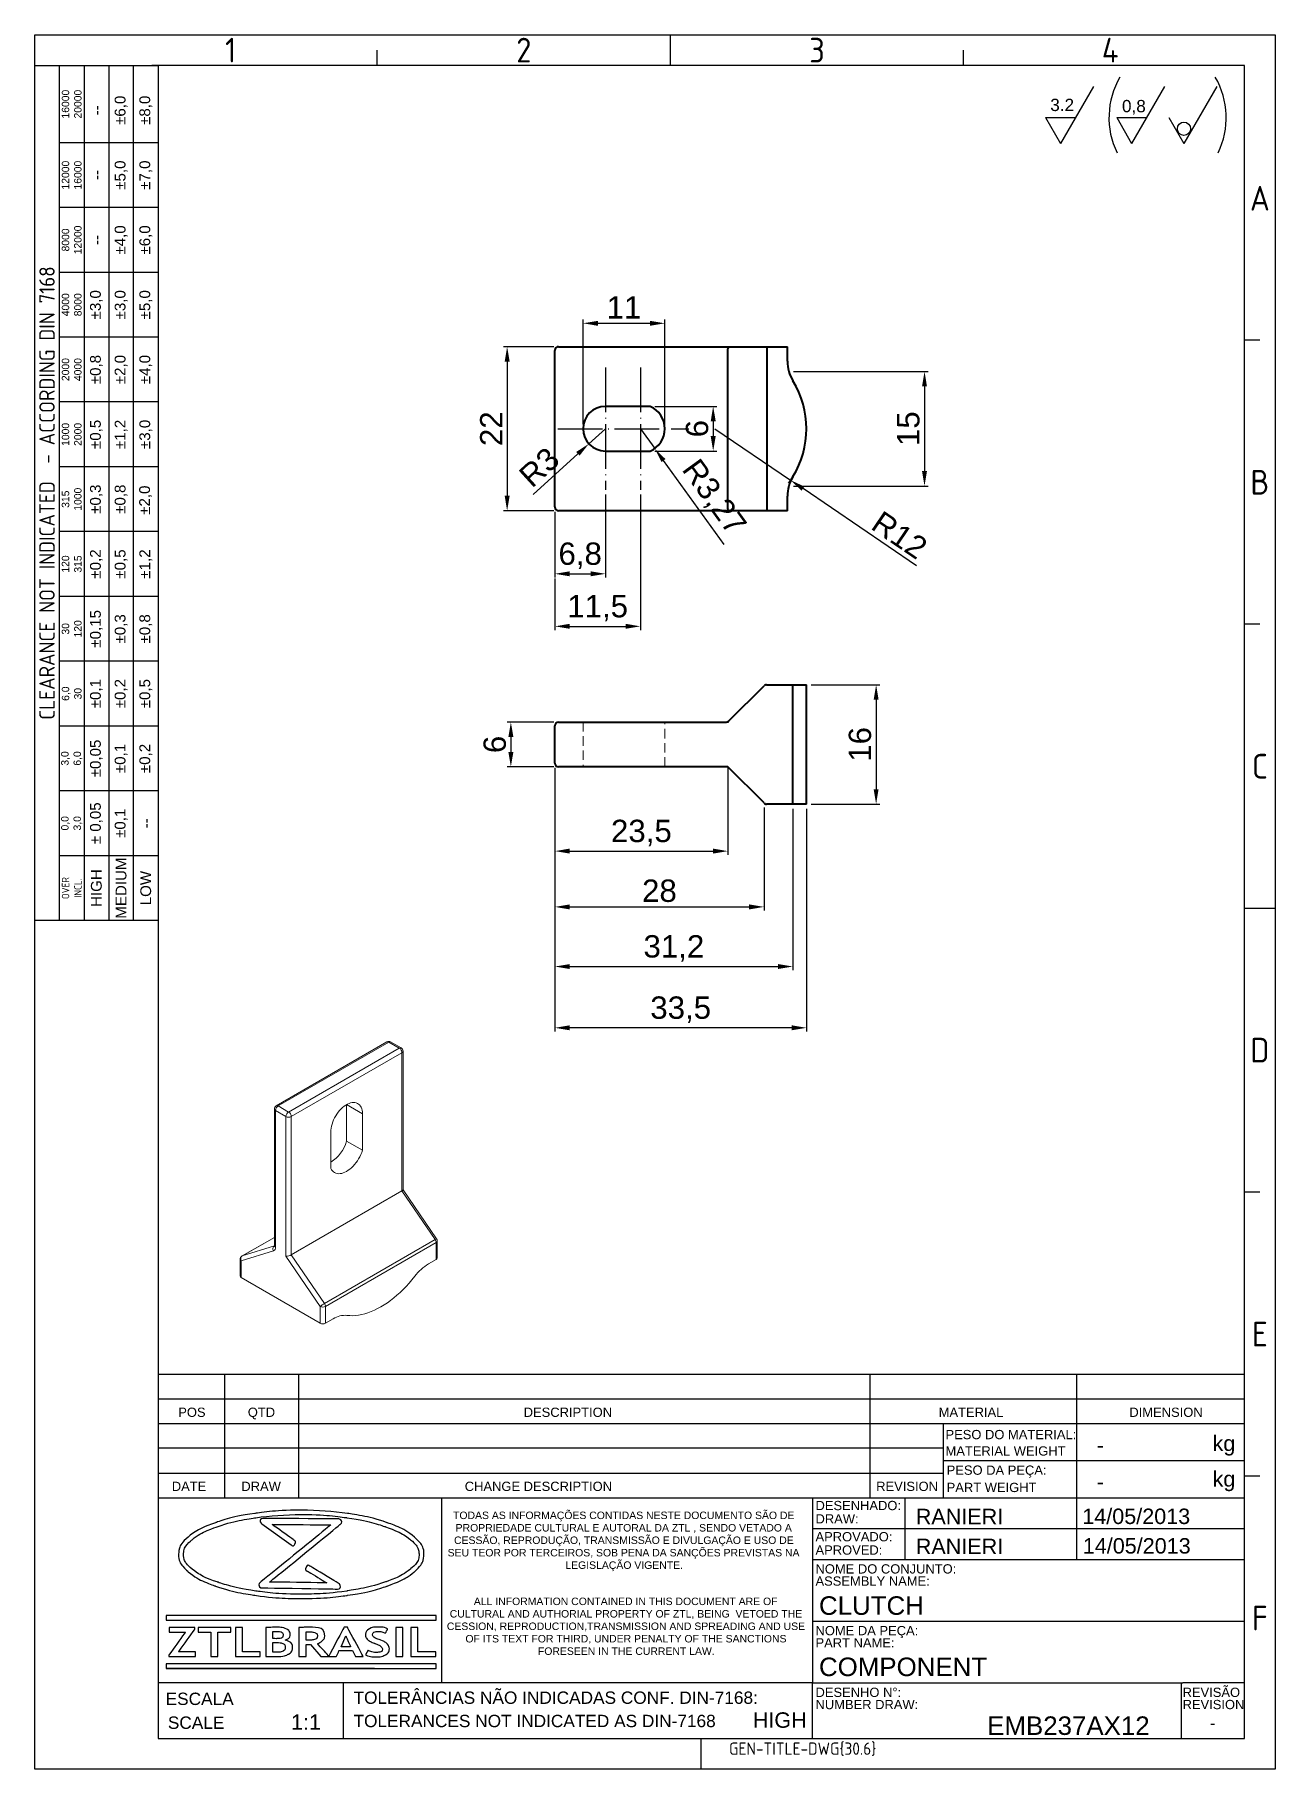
# Model space of a CAD drawing. Header units: millimetres. Extents: x 5003 to 5169, y 1207 to 1440.
import ezdxf
from ezdxf.enums import TextEntityAlignment as Align

# ---------------------------------------------------------------- set-up
doc = ezdxf.new("R2010")
doc.units = ezdxf.units.MM
for name, pattern in [('ACAD_ISO02W100', [15, 12, -3]), ('ACAD_ISO04W100', [30, 24, -3, 0, -3]), ('HIDDEN', [1.905, 1.27, -0.635])]:
    doc.linetypes.add(name, pattern=pattern)
for name, color, linetype, lineweight in [('AM_0', 7, 'Continuous', 40), ('AM_4', 1, 'ACAD_ISO04W100', 25), ('AM_5', 1, 'Continuous', 25), ('AM_8', 40, 'ACAD_ISO02W100', 35)]:
    doc.layers.add(name, color=color, linetype=linetype, lineweight=lineweight)
doc.layers.add('Camada 1', color=7, linetype='Continuous')
doc.styles.add('ACISOTS', font='isocp.shx', dxfattribs={"height": 1})
doc.styles.get("Standard").update_dxf_attribs({"font": 'arial.ttf'})
doc.dimstyles.new('ISO-25', dxfattribs={"dimtxt": 3, "dimasz": 2, "dimexe": 0.5, "dimexo": 0.625, "dimtad": 1, "dimtxsty": 'Standard', "dimcen": 2, "dimadec": 0, "dimazin": 0, "dimtfac": 1, "dimtmove": 0, "dimatfit": 3, "dimfxl": 1, "dimarcsym": 0})

msp = doc.modelspace()

# ---------------------------------------------------------------- texts
at = {"color": 135, "lineweight": 25, "style": 'ACISOTS'}
for s, p in [('1', (5028.852, 1437.519)), ('2', (5068.181, 1437.519)), ('3', (5107.511, 1437.519)), ('4', (5146.84, 1437.519)), ('A', (5166.919, 1417.647)), ('B', (5166.919, 1379.56)), ('C', (5166.919, 1341.472)), ('D', (5166.919, 1303.385)), ('E', (5166.919, 1265.297)), ('F', (5166.919, 1227.21))]:
    msp.add_text(s, height=3.312, dxfattribs=at).set_placement(p, align=Align.MIDDLE)
for s, height, p in [('POS', 1.242, (5021.822, 1254.194)), ('QTD', 1.242, (5031.152, 1254.194)), ('DESCRIPTION', 1.24198, (5068.162, 1254.194)), ('MATERIAL', 1.242, (5123.834, 1254.194)), ('DIMENSION', 1.242, (5149.411, 1254.194)), ('PESO DO MATERIAL:', 1.24198, (5124.745, 1251.203)), ('kg', 2.07, (5160.571, 1249.616)), ('MATERIAL WEIGHT', 1.24198, (5124.745, 1249.004)), ('PESO DA PEÇA:', 1.24198, (5124.9, 1246.43)), ('DATE', 1.242, (5020.957, 1244.258)), ('DRAW', 1.242, (5030.288, 1244.258)), ('CHANGE DESCRIPTION', 1.24198, (5060.255, 1244.258)), ('REVISION', 1.242, (5115.447, 1244.258)), ('PART WEIGHT', 1.24198, (5124.9, 1244.112)), ('kg', 2.07, (5160.571, 1244.84)), ('DESENHADO:', 1.242, (5107.307, 1241.684)), ('DRAW:', 1.242, (5107.307, 1239.897)), ('APROVADO:', 1.242, (5107.307, 1237.501)), ('APROVED:', 1.242, (5107.307, 1235.714)), ('NOME DO CONJUNTO:', 1.24198, (5107.307, 1233.187)), ('ASSEMBLY NAME:', 1.24198, (5107.307, 1231.552)), ('NOME DA PEÇA:', 1.24198, (5107.307, 1224.907)), ('PART NAME:', 1.242, (5107.307, 1223.272)), ('ESCALA', 1.656, (5020.127, 1215.55)), ('TOLERÂNCIAS NÃO INDICADAS CONF. DIN-7168:', 1.65598, (5045.334, 1215.704)), ('DESENHO N%%d:', 1.24198, (5107.307, 1216.627)), ('REVISÃO', 1.242, (5156.55, 1216.627)), ('NUMBER DRAW:', 1.24198, (5107.307, 1214.992)), ('REVISION', 1.242, (5156.55, 1214.992)), ('SCALE', 1.656, (5020.426, 1212.35)), ('TOLERANCES NOT INDICATED AS DIN-7168', 1.65598, (5045.334, 1212.579))]:
    msp.add_text(s, height=height).set_placement(p)
at = {"color": 135, "lineweight": 25, "attachment_point": 5, "rotation": 90}
for s, insert, char_height, width in [('16000\\P20000', (5007.531, 1430.274), 0.9936, 10.34986), ('±6,0', (5014.155, 1429.446), 1.449, 8.69388), ('±8,0', (5017.467, 1429.446), 1.449, 8.69388), ('--', (5010.843, 1429.446), 1.449, 8.69388), ('12000\\P16000', (5007.531, 1420.752), 0.9936, 8.69388), ('±5,0', (5014.155, 1420.752), 1.449, 8.69388), ('±7,0', (5017.467, 1420.752), 1.449, 8.69388), ('--', (5010.843, 1420.752), 1.449, 8.69388), ('8000\\P12000', (5007.531, 1412.058), 0.9936, 8.69388), ('--', (5010.843, 1412.058), 1.449, 8.69388), ('±4,0', (5014.155, 1412.058), 1.449, 8.69388), ('±6,0', (5017.467, 1412.058), 1.449, 8.69388), ('{\\Fisocp.shx|c0;CLEARANCE NOT INDICATED  - ACCORDING DIN 7168}', (5004.219, 1378.111), 2.06997, 114.6764), ('4000\\P8000', (5007.531, 1403.364), 0.9936, 8.69388), ('±3,0', (5010.843, 1403.364), 1.449, 8.69388), ('±3,0', (5014.155, 1403.364), 1.449, 8.69388), ('±5,0', (5017.467, 1403.364), 1.449, 8.69388), ('2000\\P4000', (5007.531, 1394.671), 0.9936, 8.69388), ('±0,8', (5010.843, 1394.671), 1.449, 8.69388), ('±2,0', (5014.155, 1394.671), 1.449, 8.69388), ('±4,0', (5017.467, 1394.671), 1.449, 8.69388), ('1000\\P2000', (5007.531, 1385.977), 0.9936, 8.69388), ('±0,5', (5010.843, 1385.977), 1.449, 8.69388), ('±1,2', (5014.155, 1385.977), 1.449, 8.69388), ('±3,0', (5017.467, 1385.977), 1.449, 8.69388), ('315\\P1000', (5007.531, 1377.283), 0.9936, 8.69388), ('±0,3', (5010.843, 1377.283), 1.449, 8.69388), ('±0,8', (5014.155, 1377.283), 1.449, 8.69388), ('±2,0', (5017.44, 1377.153), 1.449, 8.69388), ('±0,2', (5010.843, 1368.589), 1.449, 8.69388), ('±0,5', (5014.155, 1368.589), 1.449, 8.69388), ('±1,2', (5017.467, 1368.589), 1.449, 8.69388), ('120\\P315', (5007.531, 1368.589), 0.9936, 8.69388), ('±0,15', (5010.843, 1359.895), 1.449, 8.69388), ('±0,3', (5014.155, 1359.895), 1.449, 8.69388), ('±0,8', (5017.467, 1359.895), 1.449, 8.69388), ('30\\P120', (5007.531, 1359.895), 0.9936, 8.69388), ('6,0\\P30', (5007.531, 1351.201), 0.9936, 8.69388), ('±0,1', (5010.843, 1351.201), 1.449, 8.69388), ('±0,2', (5014.155, 1351.201), 1.449, 8.69388), ('±0,5', (5017.467, 1351.201), 1.449, 8.69388), ('±0,05', (5010.843, 1342.507), 1.449, 8.69388), ('3,0\\P6,0', (5007.531, 1342.507), 0.9936, 8.69388), ('±0,1', (5014.155, 1342.507), 1.449, 8.69388), ('±0,2', (5017.467, 1342.507), 1.449, 8.69388), ('± 0,05', (5010.843, 1333.813), 1.449, 8.69388), ('\\pt4.79529;±0,1', (5014.155, 1333.813), 1.44898, 8.69388), ('0,0\\P3,0', (5007.531, 1333.813), 0.9936, 8.69388), ('--', (5017.467, 1333.813), 1.449, 8.69388), ('MEDIUM', (5014.155, 1325.12), 1.449, 8.69388), ('{\\Fisocp.shx|c0;OVER\\PINCL.}', (5007.531, 1325.12), 0.99359, 8.69388), ('HIGH', (5010.843, 1325.12), 1.449, 8.69388), ('LOW', (5017.467, 1325.12), 1.449, 8.69388)]:
    msp.add_mtext(s, dxfattribs=dict(at, insert=insert, char_height=char_height, width=width))
at = {"linetype": 'Continuous', "char_height": 1.00187, "attachment_point": 1}
for s, width, insert in [('\\pi1.403;TODAS AS INFORMAÇÕES CONTIDAS NESTE DOCUMENTO SÃO DE \\P\\pi1.7498;PROPRIEDADE CULTURAL E AUTORAL DA ZTL , SENDO VETADO A \\P\\pi1.5359;CESSÃO, REPRODUÇÃO, TRANSMISSÃO E DIVULGAÇÃO E USO DE \\P\\pi0.67687;SEU TEOR POR TERCEIROS, SOB PENA DA SANÇÕES PREVISTAS NA \\P\\pi16.468;LEGISLAÇÃO VIGENTE.', 48.50089, (5057.281, 1241.491)), ('\\pi3.6297;ALL INFORMATION CONTAINED IN THIS DOCUMENT ARE OF \\P\\pi0.402;CULTURAL AND AUTHORIAL PROPERTY OF ZTL, BEING  VETOED THE \\P\\pi0.013488;CESSION, REPRODUCTION,TRANSMISSION AND SPREADING AND USE \\P\\pi2.5014;OF ITS TEXT FOR THIRD, UNDER PENALTY OF THE SANCTIONS \\P\\pi12.23;FORESEEN IN THE CURRENT LAW.', 47.9416, (5057.84, 1229.954))]:
    msp.add_mtext_dynamic_manual_height_columns(s, width=width, gutter_width=12.5, heights=[0], dxfattribs=dict(at, insert=insert))
for p in [(5145.028, 1250.416), (5145.028, 1245.49)]:
    msp.add_attdef('-', text='', height=2.07).set_placement(p, align=Align.MIDDLE_LEFT)
for tag, p, height in [('RANIERI', (5120.761, 1239.799), 2.07), ('14/05/2013', (5143.097, 1239.824), 2.07), ('RANIERI', (5120.759, 1235.793), 2.07), ('14/05/2013', (5143.164, 1235.862), 2.07), ('CLUTCH', (5107.775, 1227.644), 2.484), ('COMPONENT', (5107.775, 1219.427), 2.484), ('EMB237AX12', (5130.337, 1211.536), 2.484)]:
    msp.add_attdef(tag, p, '', height=height)
for tag, height, p in [('HIGH', 2.07, (5102.508, 1213.53)), ('1:1', 2.07, (5038.956, 1213.256)), ('-', 1.619, (5160.592, 1213.125))]:
    msp.add_attdef(tag, text='', height=height).set_placement(p, align=Align.MIDDLE_CENTER)
at = {"color": 135, "style": 'ACISOTS'}
msp.add_attdef('GEN-TITLE-DWG{30.6}', (5095.715, 1208.867), '', height=1.656, dxfattribs=at)
at = {"layer": 'AM_5', "char_height": 1.6471, "attachment_point": 1}
for s, insert in [('3.2', (5138.799, 1430.995)), ('0,8', (5148.419, 1430.836))]:
    msp.add_mtext_dynamic_manual_height_columns(s, width=18.23779, gutter_width=12.5, heights=[0], dxfattribs=dict(at, insert=insert))

# ---------------------------------------------------------------- blocks, each defined once
blk = doc.blocks.new('*D23')
at = {"layer": 'AM_5', "color": 0, "lineweight": -2, "ltscale": 0.25, "transparency": 16777216}
for p, q in [((5106.72, 1352.39), (5115.94, 1352.39)), ((5115.44, 1350.39), (5115.44, 1338.39)), ((5106.72, 1336.39), (5115.94, 1336.39))]:
    blk.add_line(p, q, dxfattribs=at)
at = {"layer": 'AM_5', "color": 0, "ltscale": 0.25, "transparency": 16777216}
for points in [[(5115.11, 1350.39), (5115.77, 1350.39), (5115.44, 1352.39)], [(5115.11, 1338.39), (5115.77, 1338.39), (5115.44, 1336.39)]]:
    blk.add_solid(points, dxfattribs=at)
at = {"layer": 'Defpoints', "color": 0, "ltscale": 0.25, "transparency": 16777216}
for p in [(5106.1, 1352.39), (5106.1, 1336.39), (5115.44, 1336.39)]:
    blk.add_point(p, dxfattribs=at)
at = {"layer": 'AM_5', "color": 0, "ltscale": 0.25, "transparency": 16777216, "insert": (5113.28, 1344.39), "char_height": 3, "attachment_point": 5, "rotation": 90}
blk.add_mtext('16', dxfattribs=at)
blk = doc.blocks.new('*D24')
at = {"layer": 'AM_5', "color": 0, "lineweight": -2, "ltscale": 0.25, "transparency": 16777216}
for p, q in [((5072.22, 1347.39), (5065.94, 1347.39)), ((5066.44, 1345.39), (5066.44, 1343.39)), ((5072.22, 1341.39), (5065.94, 1341.39))]:
    blk.add_line(p, q, dxfattribs=at)
at = {"layer": 'AM_5', "color": 0, "ltscale": 0.25, "transparency": 16777216}
for points in [[(5066.11, 1345.39), (5066.78, 1345.39), (5066.44, 1347.39)], [(5066.11, 1343.39), (5066.78, 1343.39), (5066.44, 1341.39)]]:
    blk.add_solid(points, dxfattribs=at)
at = {"layer": 'Defpoints', "color": 0, "ltscale": 0.25, "transparency": 16777216}
for p in [(5072.85, 1347.39), (5066.44, 1341.39), (5072.85, 1341.39)]:
    blk.add_point(p, dxfattribs=at)
at = {"layer": 'AM_5', "color": 0, "ltscale": 0.25, "transparency": 16777216, "insert": (5064.29, 1344.39), "char_height": 3, "attachment_point": 5, "rotation": 90}
blk.add_mtext('6', dxfattribs=at)
blk = doc.blocks.new('*D26')
at = {"layer": 'AM_5', "color": 0, "lineweight": -2, "ltscale": 0.25, "transparency": 16777216}
for p, q in [((5072.22, 1397.74), (5065.44, 1397.74)), ((5065.94, 1395.74), (5065.94, 1377.74)), ((5072.22, 1375.74), (5065.44, 1375.74))]:
    blk.add_line(p, q, dxfattribs=at)
at = {"layer": 'AM_5', "color": 0, "ltscale": 0.25, "transparency": 16777216}
for points in [[(5065.61, 1395.74), (5066.28, 1395.74), (5065.94, 1397.74)], [(5065.61, 1377.74), (5066.28, 1377.74), (5065.94, 1375.74)]]:
    blk.add_solid(points, dxfattribs=at)
at = {"layer": 'Defpoints', "color": 0, "ltscale": 0.25, "transparency": 16777216}
for p in [(5072.85, 1397.74), (5065.94, 1375.74), (5072.85, 1375.74)]:
    blk.add_point(p, dxfattribs=at)
at = {"layer": 'AM_5', "color": 0, "ltscale": 0.25, "transparency": 16777216, "insert": (5063.81, 1386.74), "char_height": 3, "attachment_point": 5, "rotation": 90}
blk.add_mtext('22', dxfattribs=at)
blk = doc.blocks.new('*D27')
at = {"layer": 'AM_5', "color": 0, "lineweight": -2, "ltscale": 0.25, "transparency": 16777216}
for p, q in [((5079.13, 1377.9), (5079.13, 1366.78)), ((5072.35, 1375.61), (5072.35, 1366.78)), ((5074.35, 1367.28), (5077.13, 1367.28))]:
    blk.add_line(p, q, dxfattribs=at)
at = {"layer": 'AM_5', "color": 0, "ltscale": 0.25, "transparency": 16777216}
for points in [[(5074.35, 1367.61), (5074.35, 1366.94), (5072.35, 1367.28)], [(5077.13, 1367.61), (5077.13, 1366.94), (5079.13, 1367.28)]]:
    blk.add_solid(points, dxfattribs=at)
at = {"layer": 'Defpoints', "color": 0, "ltscale": 0.25, "transparency": 16777216}
for p in [(5079.13, 1378.53), (5072.35, 1376.24), (5079.13, 1367.28)]:
    blk.add_point(p, dxfattribs=at)
at = {"layer": 'AM_5', "color": 0, "ltscale": 0.25, "transparency": 16777216, "insert": (5075.74, 1369.7), "char_height": 3, "attachment_point": 5}
blk.add_mtext('6,8', dxfattribs=at)
blk = doc.blocks.new('*D28')
at = {"layer": 'AM_5', "color": 0, "lineweight": -2, "ltscale": 0.25, "transparency": 16777216}
for p, q in [((5083.82, 1377.9), (5083.82, 1359.73)), ((5072.35, 1366.65), (5072.35, 1359.73)), ((5074.35, 1360.23), (5081.82, 1360.23))]:
    blk.add_line(p, q, dxfattribs=at)
at = {"layer": 'AM_5', "color": 0, "ltscale": 0.25, "transparency": 16777216}
for points in [[(5074.35, 1360.57), (5074.35, 1359.9), (5072.35, 1360.23)], [(5081.82, 1360.57), (5081.82, 1359.9), (5083.82, 1360.23)]]:
    blk.add_solid(points, dxfattribs=at)
at = {"layer": 'Defpoints', "color": 0, "ltscale": 0.25, "transparency": 16777216}
for p in [(5083.82, 1378.53), (5072.35, 1367.28), (5083.82, 1360.23)]:
    blk.add_point(p, dxfattribs=at)
at = {"layer": 'AM_5', "color": 0, "ltscale": 0.25, "transparency": 16777216, "insert": (5078.08, 1362.66), "char_height": 3, "attachment_point": 5}
blk.add_mtext('11,5', dxfattribs=at)
blk = doc.blocks.new('*D29')
at = {"layer": 'AM_5', "color": 0, "lineweight": -2, "ltscale": 0.25, "transparency": 16777216}
for p, q in [((5085.75, 1389.74), (5094.08, 1389.74)), ((5093.58, 1387.74), (5093.58, 1385.74)), ((5085.75, 1383.74), (5094.08, 1383.74))]:
    blk.add_line(p, q, dxfattribs=at)
at = {"layer": 'AM_5', "color": 0, "ltscale": 0.25, "transparency": 16777216}
for points in [[(5093.25, 1387.74), (5093.92, 1387.74), (5093.58, 1389.74)], [(5093.25, 1385.74), (5093.92, 1385.74), (5093.58, 1383.74)]]:
    blk.add_solid(points, dxfattribs=at)
at = {"layer": 'Defpoints', "color": 0, "ltscale": 0.25, "transparency": 16777216}
for p in [(5085.13, 1389.74), (5085.13, 1383.74), (5093.58, 1383.74)]:
    blk.add_point(p, dxfattribs=at)
at = {"layer": 'AM_5', "color": 0, "ltscale": 0.25, "transparency": 16777216, "insert": (5091.43, 1386.74), "char_height": 3, "attachment_point": 5, "rotation": 90}
blk.add_mtext('6', dxfattribs=at)
blk = doc.blocks.new('*D30')
at = {"layer": 'AM_5', "color": 0, "lineweight": -2, "ltscale": 0.25, "transparency": 16777216}
for p, q in [((5076.13, 1387.36), (5076.13, 1401.38)), ((5078.13, 1400.88), (5085.09, 1400.88)), ((5087.09, 1387.36), (5087.09, 1401.38))]:
    blk.add_line(p, q, dxfattribs=at)
at = {"layer": 'AM_5', "color": 0, "ltscale": 0.25, "transparency": 16777216}
for points in [[(5078.13, 1401.21), (5078.13, 1400.54), (5076.13, 1400.88)], [(5085.09, 1401.21), (5085.09, 1400.54), (5087.09, 1400.88)]]:
    blk.add_solid(points, dxfattribs=at)
at = {"layer": 'Defpoints', "color": 0, "ltscale": 0.25, "transparency": 16777216}
for p in [(5087.09, 1400.88), (5076.13, 1386.74), (5087.09, 1386.74)]:
    blk.add_point(p, dxfattribs=at)
at = {"layer": 'AM_5', "color": 0, "ltscale": 0.25, "transparency": 16777216, "insert": (5081.61, 1403.01), "char_height": 3, "attachment_point": 5}
blk.add_mtext('11', dxfattribs=at)
blk = doc.blocks.new('*D31')
at = {"layer": 'AM_5', "color": 0, "lineweight": -2, "ltscale": 0.25, "transparency": 16777216}
for p, q in [((5079.13, 1386.74), (5076.91, 1384.72)), ((5069.45, 1377.92), (5075.43, 1383.37))]:
    blk.add_line(p, q, dxfattribs=at)
at = {"layer": 'AM_5', "color": 0, "ltscale": 0.25, "transparency": 16777216}
blk.add_solid([(5075.21, 1383.62), (5075.66, 1383.13), (5076.91, 1384.72)], dxfattribs=at)
at = {"layer": 'Defpoints', "color": 0, "ltscale": 0.25, "transparency": 16777216}
for p in [(5079.13, 1386.74), (5076.91, 1384.72)]:
    blk.add_point(p, dxfattribs=at)
at = {"layer": 'AM_5', "color": 0, "ltscale": 0.25, "transparency": 16777216, "insert": (5070.25, 1381.57), "char_height": 3, "attachment_point": 5, "rotation": 42.3328}
blk.add_mtext('R3', dxfattribs=at)
blk = doc.blocks.new('*D32')
at = {"layer": 'AM_5', "color": 0, "lineweight": -2, "ltscale": 0.25, "transparency": 16777216}
for p, q in [((5083.82, 1386.74), (5085.74, 1384.09)), ((5095.07, 1371.2), (5086.91, 1382.47))]:
    blk.add_line(p, q, dxfattribs=at)
at = {"layer": 'AM_5', "color": 0, "ltscale": 0.25, "transparency": 16777216}
blk.add_solid([(5087.18, 1382.66), (5086.64, 1382.27), (5085.74, 1384.09)], dxfattribs=at)
at = {"layer": 'Defpoints', "color": 0, "ltscale": 0.25, "transparency": 16777216}
for p in [(5083.82, 1386.74), (5085.74, 1384.09)]:
    blk.add_point(p, dxfattribs=at)
at = {"layer": 'AM_5', "color": 0, "ltscale": 0.25, "transparency": 16777216, "insert": (5093.55, 1377.45), "char_height": 3, "attachment_point": 5, "rotation": 305.9121}
blk.add_mtext('R3,27', dxfattribs=at)
blk = doc.blocks.new('*D33')
at = {"layer": 'AM_5', "color": 0, "lineweight": -2, "ltscale": 0.25, "transparency": 16777216}
for p, q in [((5093.81, 1386.74), (5103.97, 1379.83)), ((5120.86, 1368.36), (5105.63, 1378.71))]:
    blk.add_line(p, q, dxfattribs=at)
blk.add_arc((5093.81, 1386.74), 12.29, 323.4759, 328.4667, dxfattribs=at)
at = {"layer": 'AM_5', "color": 0, "ltscale": 0.25, "transparency": 16777216}
blk.add_solid([(5105.82, 1378.98), (5105.44, 1378.43), (5103.97, 1379.83)], dxfattribs=at)
at = {"layer": 'Defpoints', "color": 0, "ltscale": 0.25, "transparency": 16777216}
for p in [(5093.81, 1386.74), (5103.97, 1379.83)]:
    blk.add_point(p, dxfattribs=at)
at = {"layer": 'AM_5', "color": 0, "ltscale": 0.25, "transparency": 16777216, "insert": (5118.59, 1372.48), "char_height": 3, "attachment_point": 5, "rotation": 325.8066}
blk.add_mtext('R12', dxfattribs=at)
blk = doc.blocks.new('*D34')
at = {"layer": 'AM_5', "color": 0, "lineweight": -2, "ltscale": 0.25, "transparency": 16777216}
for p, q in [((5072.35, 1341.27), (5072.35, 1329.58)), ((5095.55, 1341.27), (5095.55, 1329.58)), ((5074.35, 1330.08), (5093.55, 1330.08))]:
    blk.add_line(p, q, dxfattribs=at)
at = {"layer": 'AM_5', "color": 0, "ltscale": 0.25, "transparency": 16777216}
for points in [[(5074.35, 1330.42), (5074.35, 1329.75), (5072.35, 1330.08)], [(5093.55, 1330.42), (5093.55, 1329.75), (5095.55, 1330.08)]]:
    blk.add_solid(points, dxfattribs=at)
at = {"layer": 'Defpoints', "color": 0, "ltscale": 0.25, "transparency": 16777216}
for p in [(5072.35, 1341.89), (5095.55, 1341.89), (5095.55, 1330.08)]:
    blk.add_point(p, dxfattribs=at)
at = {"layer": 'AM_5', "color": 0, "ltscale": 0.25, "transparency": 16777216, "insert": (5083.95, 1332.51), "char_height": 3, "attachment_point": 5}
blk.add_mtext('23,5', dxfattribs=at)
blk = doc.blocks.new('*D35')
at = {"layer": 'AM_5', "color": 0, "lineweight": -2, "ltscale": 0.25, "transparency": 16777216}
for p, q in [((5100.4, 1335.91), (5100.4, 1322.1)), ((5072.35, 1329.46), (5072.35, 1322.1)), ((5074.35, 1322.6), (5098.4, 1322.6))]:
    blk.add_line(p, q, dxfattribs=at)
at = {"layer": 'AM_5', "color": 0, "ltscale": 0.25, "transparency": 16777216}
for points in [[(5074.35, 1322.93), (5074.35, 1322.26), (5072.35, 1322.6)], [(5098.4, 1322.93), (5098.4, 1322.26), (5100.4, 1322.6)]]:
    blk.add_solid(points, dxfattribs=at)
at = {"layer": 'Defpoints', "color": 0, "ltscale": 0.25, "transparency": 16777216}
for p in [(5100.4, 1336.54), (5072.35, 1330.08), (5100.4, 1322.6)]:
    blk.add_point(p, dxfattribs=at)
at = {"layer": 'AM_5', "color": 0, "ltscale": 0.25, "transparency": 16777216, "insert": (5086.37, 1324.75), "char_height": 3, "attachment_point": 5}
blk.add_mtext('28', dxfattribs=at)
blk = doc.blocks.new('*D36')
at = {"layer": 'AM_5', "color": 0, "lineweight": -2, "ltscale": 0.25, "transparency": 16777216}
for p, q in [((5072.35, 1341.27), (5072.35, 1314.1)), ((5104.28, 1335.77), (5104.28, 1314.1)), ((5074.35, 1314.6), (5102.28, 1314.6))]:
    blk.add_line(p, q, dxfattribs=at)
at = {"layer": 'AM_5', "color": 0, "ltscale": 0.25, "transparency": 16777216}
for points in [[(5074.35, 1314.93), (5074.35, 1314.27), (5072.35, 1314.6)], [(5102.28, 1314.93), (5102.28, 1314.27), (5104.28, 1314.6)]]:
    blk.add_solid(points, dxfattribs=at)
at = {"layer": 'Defpoints', "color": 0, "ltscale": 0.25, "transparency": 16777216}
for p in [(5072.35, 1341.89), (5104.28, 1336.39), (5104.28, 1314.6)]:
    blk.add_point(p, dxfattribs=at)
at = {"layer": 'AM_5', "color": 0, "ltscale": 0.25, "transparency": 16777216, "insert": (5088.31, 1317.03), "char_height": 3, "attachment_point": 5}
blk.add_mtext('31,2', dxfattribs=at)
blk = doc.blocks.new('*D37')
at = {"layer": 'AM_5', "color": 0, "lineweight": -2, "ltscale": 0.25, "transparency": 16777216}
for p, q in [((5106.1, 1335.77), (5106.1, 1305.88)), ((5072.35, 1328.96), (5072.35, 1305.88)), ((5104.1, 1306.38), (5074.35, 1306.38))]:
    blk.add_line(p, q, dxfattribs=at)
at = {"layer": 'AM_5', "color": 0, "ltscale": 0.25, "transparency": 16777216}
for points in [[(5074.35, 1306.72), (5074.35, 1306.05), (5072.35, 1306.38)], [(5104.1, 1306.72), (5104.1, 1306.05), (5106.1, 1306.38)]]:
    blk.add_solid(points, dxfattribs=at)
at = {"layer": 'Defpoints', "color": 0, "ltscale": 0.25, "transparency": 16777216}
for p in [(5106.1, 1336.39), (5072.35, 1329.58), (5072.35, 1306.38)]:
    blk.add_point(p, dxfattribs=at)
at = {"layer": 'AM_5', "color": 0, "ltscale": 0.25, "transparency": 16777216, "insert": (5089.22, 1308.81), "char_height": 3, "attachment_point": 5}
blk.add_mtext('33,5', dxfattribs=at)
blk = doc.blocks.new('*D38')
at = {"layer": 'AM_5', "color": 0, "lineweight": -2, "ltscale": 0.25, "transparency": 16777216}
for p, q in [((5104.36, 1394.42), (5122.43, 1394.42)), ((5121.93, 1392.42), (5121.93, 1381.05)), ((5104.36, 1379.05), (5122.43, 1379.05))]:
    blk.add_line(p, q, dxfattribs=at)
at = {"layer": 'AM_5', "color": 0, "ltscale": 0.25, "transparency": 16777216}
for points in [[(5121.6, 1392.42), (5122.26, 1392.42), (5121.93, 1394.42)], [(5121.6, 1381.05), (5122.26, 1381.05), (5121.93, 1379.05)]]:
    blk.add_solid(points, dxfattribs=at)
at = {"layer": 'Defpoints', "color": 0, "ltscale": 0.25, "transparency": 16777216}
for p in [(5103.73, 1394.42), (5103.73, 1379.05), (5121.93, 1379.05)]:
    blk.add_point(p, dxfattribs=at)
at = {"layer": 'AM_5', "color": 0, "ltscale": 0.25, "transparency": 16777216, "insert": (5119.77, 1386.74), "char_height": 3, "attachment_point": 5, "rotation": 90}
blk.add_mtext('15', dxfattribs=at)

# ---------------------------------------------------------------- dimensions: what is measured, and where the dimension line sits
at = {"layer": 'AM_5', "ltscale": 0.25}
for base, p1, p2, text, picture, middle in [((5087.094, 1400.878), (5076.127, 1386.739), (5087.094, 1386.739), '11', '*D30', (5081.61, 1403.009)), ((5079.127, 1367.276), (5072.346, 1376.239), (5079.127, 1378.526), '6,8', '*D27', (5075.737, 1369.704)), ((5083.822, 1360.232), (5072.346, 1367.276), (5083.822, 1378.526), '11,5', '*D28', (5078.084, 1362.66)), ((5095.546, 1330.083), (5072.346, 1341.891), (5095.546, 1341.891), '23,5', '*D34', (5083.946, 1332.511)), ((5104.284, 1314.599), (5072.346, 1341.891), (5104.284, 1336.391), '31,2', '*D36', (5088.315, 1317.027)), ((5100.399, 1322.596), (5072.346, 1330.083), (5100.399, 1336.538), '28', '*D35', (5086.373, 1324.752)), ((5072.346, 1306.384), (5106.099, 1336.391), (5072.346, 1329.583), '33,5', '*D37', (5089.222, 1308.812))]:
    dim = msp.add_linear_dim(base=base, p1=p1, p2=p2, text=text, dimstyle='ISO-25', dxfattribs=at)
    dim.commit()
    dim.dimension.update_dxf_attribs({"geometry": picture, "text_midpoint": middle})
for base, p1, p2, picture, middle in [((5065.945, 1375.739), (5072.846, 1397.739), (5072.846, 1375.739), '*D26', (5063.814, 1386.739)), ((5093.583, 1383.739), (5085.127, 1389.739), (5085.127, 1383.739), '*D29', (5091.427, 1386.739)), ((5115.44, 1336.391), (5106.099, 1352.391), (5106.099, 1336.391), '*D23', (5113.283, 1344.391)), ((5066.445, 1341.391), (5072.846, 1347.391), (5072.846, 1341.391), '*D24', (5064.288, 1344.391))]:
    dim = msp.add_linear_dim(base=base, p1=p1, p2=p2, angle=90, dimstyle='ISO-25', dxfattribs=at)
    dim.commit()
    dim.dimension.update_dxf_attribs({"geometry": picture, "text_midpoint": middle})
dim = msp.add_linear_dim(base=(5121.929, 1379.054), p1=(5103.734, 1394.423), p2=(5103.734, 1379.054), angle=90, text='15', dimstyle='ISO-25', dxfattribs=at)
dim.commit()
dim.dimension.update_dxf_attribs({"geometry": '*D38', "text_midpoint": (5119.772, 1386.739)})
for center, mpoint, picture, middle in [((5079.127, 1386.739), (5076.91, 1384.718), '*D31', (5070.249, 1381.57)), ((5083.822, 1386.739), (5085.741, 1384.089), '*D32', (5093.547, 1377.449))]:
    dim = msp.add_radius_dim(center=center, mpoint=mpoint, dimstyle='ISO-25', dxfattribs=at)
    dim.commit()
    dim.dimension.update_dxf_attribs({"geometry": picture, "text_midpoint": middle})
dim = msp.add_radius_dim(center=(5093.807, 1386.739), mpoint=(5103.974, 1379.831), text='R12', dimstyle='ISO-25', dxfattribs=at)
dim.commit()
dim.dimension.update_dxf_attribs({"geometry": '*D33', "text_midpoint": (5117.388, 1370.717), "dimtype": 164})

# ---------------------------------------------------------------- linework, layer by layer
at = {"color": 135, "lineweight": 25}
for p, q in [((5002.563, 1206.924), (5002.563, 1439.589)), ((5002.563, 1439.589), (5168.989, 1439.589)), ((5087.846, 1435.449), (5087.846, 1439.589)), ((5168.989, 1439.589), (5168.989, 1206.924)), ((5048.517, 1435.449), (5048.517, 1437.519)), ((5127.176, 1435.449), (5127.176, 1437.519)), ((5005.875, 1320.773), (5005.875, 1435.449)), ((5009.187, 1435.449), (5009.187, 1320.773)), ((5012.499, 1435.449), (5012.499, 1320.773)), ((5015.811, 1320.773), (5015.811, 1435.449)), ((5019.123, 1425.099), (5005.875, 1425.099)), ((5019.123, 1416.405), (5005.875, 1416.405)), ((5019.123, 1407.711), (5005.875, 1407.711)), ((5019.123, 1399.017), (5005.875, 1399.017)), ((5166.919, 1398.603), (5164.849, 1398.603)), ((5019.123, 1390.324), (5005.875, 1390.324)), ((5019.123, 1381.63), (5005.875, 1381.63)), ((5019.123, 1372.936), (5005.875, 1372.936)), ((5019.123, 1364.242), (5005.875, 1364.242)), ((5166.919, 1360.516), (5164.849, 1360.516)), ((5019.123, 1355.548), (5005.875, 1355.548)), ((5019.123, 1346.854), (5005.875, 1346.854)), ((5019.123, 1338.16), (5005.875, 1338.16)), ((5019.123, 1329.466), (5005.875, 1329.466)), ((5164.849, 1322.429), (5168.989, 1322.429)), ((5166.919, 1284.341), (5164.849, 1284.341)), ((5166.919, 1246.254), (5164.849, 1246.254)), ((5091.986, 1206.924), (5091.986, 1211.064)), ((5168.989, 1206.924), (5002.563, 1206.924))]:
    msp.add_line(p, q, dxfattribs=at)
for p, q in [((5164.849, 1435.449), (5018.295, 1435.449)), ((5019.123, 1435.449), (5019.123, 1211.064)), ((5164.849, 1211.064), (5164.849, 1435.449)), ((5019.123, 1259.915), (5164.849, 1259.915)), ((5019.123, 1259.915), (5124.483, 1259.915)), ((5028.068, 1246.668), (5028.068, 1259.915)), ((5037.981, 1246.668), (5037.981, 1259.915)), ((5114.634, 1246.668), (5114.634, 1259.915)), ((5142.312, 1259.915), (5142.312, 1243.356)), ((5019.123, 1256.603), (5164.849, 1256.603)), ((5019.123, 1256.603), (5124.483, 1256.603)), ((5019.123, 1253.292), (5164.849, 1253.292)), ((5019.123, 1253.292), (5019.123, 1211.064)), ((5019.123, 1253.292), (5124.483, 1253.292)), ((5028.068, 1243.356), (5028.068, 1253.292)), ((5037.981, 1243.356), (5037.981, 1253.292)), ((5114.634, 1243.356), (5114.634, 1253.292)), ((5124.483, 1243.356), (5124.483, 1253.292)), ((5142.312, 1253.292), (5142.312, 1248.324)), ((5164.849, 1211.064), (5164.849, 1253.292)), ((5124.483, 1249.98), (5019.123, 1249.98)), ((5124.483, 1248.324), (5164.849, 1248.324)), ((5019.123, 1246.668), (5124.483, 1246.668)), ((5019.123, 1243.356), (5106.89, 1243.356)), ((5057.155, 1243.356), (5057.155, 1218.516)), ((5106.89, 1243.356), (5106.89, 1227.624)), ((5106.89, 1243.356), (5164.849, 1243.356)), ((5119.31, 1243.356), (5119.31, 1235.076)), ((5142.312, 1243.356), (5142.312, 1235.076)), ((5106.89, 1239.216), (5164.849, 1239.216)), ((5106.89, 1235.076), (5164.849, 1235.076)), ((5106.89, 1227.624), (5106.89, 1218.516)), ((5106.89, 1226.796), (5164.849, 1226.796)), ((5106.89, 1218.516), (5019.123, 1218.516)), ((5043.963, 1218.516), (5043.963, 1211.064)), ((5106.89, 1211.064), (5106.89, 1218.516)), ((5106.89, 1218.516), (5156.569, 1218.516)), ((5156.365, 1218.516), (5156.365, 1211.064)), ((5164.849, 1218.516), (5156.569, 1218.516)), ((5019.123, 1211.064), (5164.849, 1211.064)), ((5019.123, 1211.064), (5164.849, 1211.064))]:
    msp.add_line(p, q)
at = {"color": 7, "linetype": 'HIDDEN', "lineweight": 0}
for p, q in [((5076.127, 1347.391), (5076.127, 1341.391)), ((5087.094, 1341.391), (5087.094, 1347.391))]:
    msp.add_line(p, q, dxfattribs=at)
at = {"color": 7, "linetype": 'Continuous', "lineweight": 15}
for p, q in [((5049.814, 1304.5), (5034.965, 1295.928)), ((5050.064, 1304.475), (5035.215, 1295.903)), ((5036.629, 1295.087), (5051.478, 1303.659)), ((5051.832, 1303.047), (5036.982, 1294.474)), ((5051.478, 1303.659), (5050.064, 1304.475)), ((5051.728, 1303.684), (5050.314, 1304.5)), ((5051.832, 1284.511), (5051.832, 1303.047)), ((5051.978, 1284.656), (5051.978, 1303.251)), ((5044.407, 1296.08), (5046.528, 1294.856)), ((5044.407, 1291.181), (5044.407, 1296.08)), ((5034.715, 1295.495), (5034.715, 1277.16)), ((5034.861, 1295.291), (5034.861, 1276.956)), ((5036.275, 1294.474), (5034.861, 1295.291)), ((5035.215, 1295.903), (5036.629, 1295.087)), ((5036.275, 1275.738), (5036.275, 1294.474)), ((5036.982, 1294.474), (5036.982, 1275.939)), ((5046.528, 1289.957), (5046.528, 1294.856)), ((5042.286, 1292.407), (5042.286, 1287.507)), ((5044.407, 1291.181), (5046.528, 1289.957)), ((5036.982, 1275.939), (5051.832, 1284.511)), ((5056.29, 1277.977), (5051.832, 1284.511)), ((5056.487, 1278.06), (5051.978, 1284.668)), ((5034.715, 1278.271), (5030.368, 1275.762)), ((5041.441, 1269.405), (5056.29, 1277.977)), ((5056.428, 1277.574), (5041.579, 1269.002)), ((5056.428, 1275.325), (5056.428, 1277.574)), ((5056.574, 1275.529), (5056.574, 1277.778)), ((5030.118, 1275.329), (5030.118, 1273.08)), ((5034.585, 1276.468), (5030.265, 1275.125)), ((5030.265, 1275.125), (5030.265, 1272.876)), ((5030.403, 1275.777), (5034.723, 1277.12)), ((5040.871, 1269.002), (5036.275, 1275.738)), ((5036.982, 1275.939), (5041.441, 1269.405)), ((5055.398, 1274.731), (5056.428, 1275.325)), ((5030.265, 1272.876), (5040.871, 1266.753)), ((5040.871, 1266.753), (5040.871, 1269.002)), ((5041.579, 1269.002), (5041.579, 1266.753)), ((5041.579, 1266.753), (5042.608, 1267.348))]:
    msp.add_line(p, q, dxfattribs=at)
at = {"color": 8, "linetype": 'Continuous', "lineweight": 15}
msp.add_line((5034.715, 1278.266), (5030.403, 1275.777), dxfattribs=at)
at = {"color": 135, "lineweight": 25}
msp.add_lwpolyline([(5019.123, 1435.449), (5019.123, 1320.773), (5002.563, 1320.773), (5002.563, 1435.449)], close=True, dxfattribs=at)
at = {"color": 7, "linetype": 'Continuous', "lineweight": 15, "flags": 128}
for points in [[(5046.528, 1294.856), (5046.517, 1295.097), (5046.485, 1295.324), (5046.431, 1295.533), (5046.356, 1295.723), (5046.262, 1295.891), (5046.148, 1296.036), (5046.017, 1296.156), (5045.868, 1296.25), (5045.705, 1296.318), (5045.529, 1296.358), (5045.341, 1296.37), (5045.144, 1296.354), (5044.939, 1296.31), (5044.728, 1296.238), (5044.514, 1296.14), (5044.299, 1296.016), (5044.086, 1295.867), (5043.875, 1295.696), (5043.67, 1295.503), (5043.473, 1295.291), (5043.285, 1295.062), (5043.108, 1294.819), (5042.945, 1294.563), (5042.797, 1294.298), (5042.666, 1294.026), (5042.552, 1293.749), (5042.458, 1293.472), (5042.383, 1293.196), (5042.329, 1292.925), (5042.296, 1292.661), (5042.286, 1292.407)], [(5042.286, 1287.507), (5042.385, 1287.333), (5042.503, 1287.182), (5042.638, 1287.055), (5042.791, 1286.954), (5042.958, 1286.879), (5043.139, 1286.832), (5043.331, 1286.812), (5043.534, 1286.82), (5043.745, 1286.856), (5043.962, 1286.92), (5044.184, 1287.01), (5044.407, 1287.127), (5044.63, 1287.268), (5044.852, 1287.433), (5045.069, 1287.62), (5045.28, 1287.828), (5045.482, 1288.054), (5045.675, 1288.296), (5045.856, 1288.552), (5046.023, 1288.82), (5046.176, 1289.097), (5046.311, 1289.38), (5046.429, 1289.668), (5046.528, 1289.957)], [(5044.458, 1267.812), (5044.834, 1267.778), (5045.22, 1267.771), (5045.616, 1267.793), (5046.021, 1267.842), (5046.433, 1267.919), (5046.851, 1268.025), (5047.275, 1268.157), (5047.703, 1268.317), (5048.135, 1268.503), (5048.568, 1268.716), (5049.003, 1268.954), (5049.438, 1269.218), (5049.871, 1269.506), (5050.303, 1269.817), (5050.731, 1270.152), (5051.155, 1270.509), (5051.573, 1270.887), (5051.985, 1271.285), (5052.39, 1271.703), (5052.786, 1272.139), (5053.173, 1272.592), (5053.549, 1273.061)]]:
    msp.add_lwpolyline(points, dxfattribs=at)
at = {"color": 8, "linetype": 'Continuous', "lineweight": 15, "flags": 128}
msp.add_lwpolyline([(5030.403, 1275.777), (5030.372, 1275.764), (5030.368, 1275.762)], dxfattribs=at)
at = {"color": 7, "linetype": 'Continuous', "lineweight": 15}
for centre, radius, start, end in [((5050.064, 1304.067), 0.5, 60.00269, 119.99731), ((5051.064, 1303.012), 0.768, 2.60548, 57.39452), ((5051.478, 1303.251), 0.5, 0, 60.00269), ((5035.215, 1295.495), 0.5, 119.99731, 180), ((5035.629, 1295.256), 0.768, 122.60548, 177.39452), ((5037.043, 1294.439), 0.768, 122.60548, 177.39452), ((5036.629, 1295.157), 0.769, 242.60967, 297.39033), ((5036.215, 1294.439), 0.768, 2.60548, 57.39452), ((5039.525, 1292.63), 5.092, 302.82646, 343.46684), ((5051.743, 1284.747), 0.252, 290.58677, 338.93165), ((5055.681, 1277.544), 0.748, 2.32944, 35.45022), ((5056.074, 1277.778), 0.5, 0, 34.30688), ((5030.618, 1275.329), 0.5, 119.99731, 180), ((5030.7, 1275.373), 0.501, 126.37947, 209.72659), ((5035.02, 1276.717), 0.501, 126.37947, 209.72659), ((5034.399, 1276.895), 0.466, 293.51025, 7.50042), ((5036.2, 1277.348), 1.612, 272.6915, 299.04977), ((5056.324, 1275.554), 0.251, 294.37466, 354.3052), ((5030.369, 1273.105), 0.251, 185.6948, 245.62534), ((5058.811, 1269.094), 6.589, 121.19341, 142.99131), ((5043.318, 1266.152), 3.756, 119.99278, 130.64815), ((5041.225, 1269.684), 0.769, 242.60967, 297.39033), ((5040.831, 1268.971), 0.748, 2.32944, 35.45022), ((5041.225, 1267.435), 0.769, 242.60967, 297.39033), ((5044.226, 1264.82), 3.001, 85.58323, 122.62385)]:
    msp.add_arc(centre, radius, start, end, dxfattribs=at)
at = {"color": 8, "linetype": 'Continuous', "lineweight": 15}
for centre, radius, start, end in [((5049.917, 1304.271), 0.251, 54.38242, 114.30712), ((5050.21, 1304.271), 0.251, 65.69288, 125.61758), ((5051.624, 1303.454), 0.251, 65.69288, 125.61758), ((5051.728, 1303.276), 0.251, 294.37466, 354.3052), ((5035.068, 1295.699), 0.251, 54.38242, 114.30712), ((5034.965, 1295.52), 0.251, 185.6948, 245.62534), ((5056.518, 1277.708), 0.353, 95.07425, 130.35331), ((5056.324, 1277.803), 0.251, 294.37466, 354.3052), ((5030.369, 1275.354), 0.251, 185.6948, 245.62534), ((5034.965, 1277.185), 0.251, 185.6948, 245.62534)]:
    msp.add_arc(centre, radius, start, end, dxfattribs=at)
at = {"color": 7, "linetype": 'Continuous', "lineweight": 15}
msp.add_open_spline([(5034.715, 1277.16), (5034.714, 1277.15), (5034.714, 1277.121), (5034.707, 1277.09), (5034.706, 1277.087), (5034.705, 1277.086)], degree=3, knots=[0, 0, 0, 0, 0.2196919, 0.6254989, 1, 1, 1, 1], dxfattribs=at)
at = {"layer": 'AM_0'}
for p, q in [((5072.346, 1376.239), (5072.346, 1397.239)), ((5072.846, 1397.739), (5103.546, 1397.739)), ((5095.546, 1376.239), (5095.546, 1397.239)), ((5100.792, 1397.739), (5100.792, 1375.739)), ((5103.546, 1395.782), (5103.546, 1397.739)), ((5085.127, 1389.739), (5079.127, 1389.739)), ((5079.127, 1383.739), (5085.127, 1383.739)), ((5103.546, 1375.739), (5103.546, 1377.695)), ((5103.546, 1375.739), (5072.846, 1375.739)), ((5095.692, 1347.538), (5100.399, 1352.245)), ((5100.753, 1352.391), (5106.099, 1352.391)), ((5104.284, 1336.391), (5104.284, 1352.391)), ((5106.099, 1336.391), (5106.099, 1352.391)), ((5072.846, 1347.391), (5095.339, 1347.391)), ((5072.346, 1341.891), (5072.346, 1346.891)), ((5095.546, 1341.391), (5072.846, 1341.391)), ((5100.399, 1336.538), (5095.546, 1341.391)), ((5106.099, 1336.391), (5100.753, 1336.391))]:
    msp.add_line(p, q, dxfattribs=at)
at = {"layer": 'AM_0', "flags": 128}
for points in [[(5095.546, 1397.239), (5095.55, 1397.336), (5095.565, 1397.43), (5095.587, 1397.516), (5095.618, 1397.592), (5095.655, 1397.654), (5095.698, 1397.701), (5095.744, 1397.729), (5095.792, 1397.739)], [(5095.792, 1375.739), (5095.744, 1375.748), (5095.698, 1375.777), (5095.655, 1375.823), (5095.618, 1375.885), (5095.587, 1375.961), (5095.565, 1376.047), (5095.55, 1376.141), (5095.546, 1376.239)]]:
    msp.add_lwpolyline(points, dxfattribs=at)
at = {"layer": 'AM_0'}
for centre, radius, start, end in [((5072.846, 1397.239), 0.5, 90, 180), ((5108.546, 1395.782), 5, 180, 211.53333), ((5093.807, 1386.739), 12.292, 328.46667, 31.53333), ((5079.127, 1386.739), 3, 90, 270), ((5083.822, 1386.739), 3.272, 293.51719, 66.48281), ((5108.546, 1377.695), 5, 148.46667, 180), ((5072.846, 1376.239), 0.5, 180, 270), ((5100.753, 1351.891), 0.5, 90, 135), ((5072.846, 1346.891), 0.5, 90, 180), ((5095.339, 1347.891), 0.5, 270, 315), ((5072.846, 1341.891), 0.5, 180, 270), ((5100.753, 1336.891), 0.5, 225, 270)]:
    msp.add_arc(centre, radius, start, end, dxfattribs=at)
at = {"layer": 'AM_4', "ltscale": 0.25}
for p, q in [((5079.127, 1394.951), (5079.127, 1378.526)), ((5083.822, 1394.951), (5083.822, 1378.526)), ((5072.752, 1386.739), (5090.314, 1386.739))]:
    msp.add_line(p, q, dxfattribs=at)
at = {"layer": 'AM_5'}
for p, q in [((5144.584, 1432.638), (5140.182, 1425.012)), ((5154.118, 1432.638), (5149.716, 1425.012)), ((5161.129, 1432.638), (5156.726, 1425.012)), ((5138.181, 1428.478), (5142.183, 1428.478)), ((5138.181, 1428.478), (5140.182, 1425.012)), ((5147.715, 1428.478), (5151.717, 1428.478)), ((5147.715, 1428.478), (5149.716, 1425.012)), ((5154.725, 1428.478), (5156.726, 1425.012))]:
    msp.add_line(p, q, dxfattribs=at)
msp.add_circle((5156.734, 1426.976), 0.887, dxfattribs=at)
for centre, start, end in [((5157.45, 1428.471), 149.81687, 205.95777), ((5151.624, 1428.471), 334.04223, 30.18313)]:
    msp.add_arc(centre, 10.777, start, end, dxfattribs=at)
at = {"layer": 'AM_8', "color": 0, "linetype": 'Continuous'}
msp.add_line((5020.22, 1220.454), (5048.127, 1220.454), dxfattribs=at)
at = {"layer": 'Camada 1'}
for points, knots in [([(5038.326, 1241.678), (5040.523, 1241.678), (5042.624, 1241.524), (5044.542, 1241.246), (5044.542, 1241.246), (5046.537, 1240.956), (5048.335, 1240.532), (5049.843, 1240.005), (5049.843, 1240.005), (5051.392, 1239.465), (5052.641, 1238.813), (5053.495, 1238.083), (5053.495, 1238.083), (5054.327, 1237.372), (5054.787, 1236.586), (5054.787, 1235.755), (5054.787, 1235.755), (5054.787, 1234.924), (5054.327, 1234.138), (5053.495, 1233.427), (5053.495, 1233.427), (5052.641, 1232.697), (5051.392, 1232.045), (5049.843, 1231.505), (5049.843, 1231.505), (5048.335, 1230.978), (5046.537, 1230.553), (5044.542, 1230.264), (5044.542, 1230.264), (5042.624, 1229.985), (5040.523, 1229.831), (5038.326, 1229.831), (5038.326, 1229.831), (5036.128, 1229.831), (5034.028, 1229.985), (5032.109, 1230.264), (5032.109, 1230.264), (5030.115, 1230.553), (5028.316, 1230.978), (5026.808, 1231.505), (5026.808, 1231.505), (5025.26, 1232.045), (5024.01, 1232.697), (5023.156, 1233.427), (5023.156, 1233.427), (5022.324, 1234.138), (5021.865, 1234.924), (5021.865, 1235.755), (5021.865, 1235.755), (5021.865, 1236.586), (5022.324, 1237.372), (5023.156, 1238.083), (5023.156, 1238.083), (5024.01, 1238.813), (5025.26, 1239.465), (5026.808, 1240.005), (5026.808, 1240.005), (5028.316, 1240.532), (5030.115, 1240.956), (5032.109, 1241.246), (5032.109, 1241.246), (5034.028, 1241.524), (5036.128, 1241.678), (5038.326, 1241.678)], [0, 0, 0, 0, 0.0588235, 0.0588235, 0.0588235, 0.0882353, 0.1176471, 0.1176471, 0.1176471, 0.1470588, 0.1764706, 0.1764706, 0.1764706, 0.2058824, 0.2352941, 0.2352941, 0.2352941, 0.2647059, 0.2941176, 0.2941176, 0.2941176, 0.3235294, 0.3529412, 0.3529412, 0.3529412, 0.3823529, 0.4117647, 0.4117647, 0.4117647, 0.4411765, 0.4705882, 0.4705882, 0.4705882, 0.5, 0.5294118, 0.5294118, 0.5294118, 0.5588235, 0.5882353, 0.5882353, 0.5882353, 0.6176471, 0.6470588, 0.6470588, 0.6470588, 0.6764706, 0.7058824, 0.7058824, 0.7058824, 0.7352941, 0.7647059, 0.7647059, 0.7647059, 0.7941176, 0.8235294, 0.8235294, 0.8235294, 0.8529412, 0.8823529, 0.8823529, 0.8823529, 0.9411765, 1, 1, 1, 1]), ([(5038.326, 1241.094), (5036.166, 1241.094), (5034.106, 1240.944), (5032.227, 1240.672), (5032.227, 1240.672), (5030.275, 1240.389), (5028.518, 1239.975), (5027.048, 1239.462), (5027.048, 1239.462), (5025.618, 1238.963), (5024.466, 1238.373), (5023.68, 1237.725), (5023.68, 1237.725), (5022.935, 1237.111), (5022.524, 1236.444), (5022.524, 1235.755), (5022.524, 1235.755), (5022.524, 1235.066), (5022.935, 1234.399), (5023.68, 1233.785), (5023.68, 1233.785), (5024.466, 1233.136), (5025.618, 1232.547), (5027.048, 1232.048), (5027.048, 1232.048), (5028.518, 1231.535), (5030.275, 1231.121), (5032.227, 1230.838), (5032.227, 1230.838), (5034.106, 1230.566), (5036.166, 1230.416), (5038.326, 1230.416), (5038.326, 1230.416), (5040.485, 1230.416), (5042.545, 1230.566), (5044.424, 1230.838), (5044.424, 1230.838), (5046.376, 1231.121), (5048.133, 1231.535), (5049.603, 1232.048), (5049.603, 1232.048), (5051.033, 1232.547), (5052.186, 1233.136), (5052.971, 1233.785), (5052.971, 1233.785), (5053.716, 1234.399), (5054.128, 1235.066), (5054.128, 1235.755), (5054.128, 1235.755), (5054.128, 1236.444), (5053.716, 1237.111), (5052.971, 1237.725), (5052.971, 1237.725), (5052.186, 1238.373), (5051.033, 1238.963), (5049.603, 1239.462), (5049.603, 1239.462), (5048.133, 1239.975), (5046.376, 1240.389), (5044.424, 1240.672), (5044.424, 1240.672), (5042.545, 1240.944), (5040.485, 1241.094), (5038.326, 1241.094)], [0, 0, 0, 0, 0.0588235, 0.0588235, 0.0588235, 0.0882353, 0.1176471, 0.1176471, 0.1176471, 0.1470588, 0.1764706, 0.1764706, 0.1764706, 0.2058824, 0.2352941, 0.2352941, 0.2352941, 0.2647059, 0.2941176, 0.2941176, 0.2941176, 0.3235294, 0.3529412, 0.3529412, 0.3529412, 0.3823529, 0.4117647, 0.4117647, 0.4117647, 0.4411765, 0.4705882, 0.4705882, 0.4705882, 0.5, 0.5294118, 0.5294118, 0.5294118, 0.5588235, 0.5882353, 0.5882353, 0.5882353, 0.6176471, 0.6470588, 0.6470588, 0.6470588, 0.6764706, 0.7058824, 0.7058824, 0.7058824, 0.7352941, 0.7647059, 0.7647059, 0.7647059, 0.7941176, 0.8235294, 0.8235294, 0.8235294, 0.8529412, 0.8823529, 0.8823529, 0.8823529, 0.9411765, 1, 1, 1, 1]), ([(5036.957, 1237.016), (5036.957, 1237.016), (5033.013, 1239.842), (5033.013, 1239.842), (5033.013, 1239.842), (5032.719, 1240.053), (5032.838, 1240.587), (5033.184, 1240.584), (5033.184, 1240.584), (5033.184, 1240.584), (5043.369, 1240.502), (5043.369, 1240.502), (5043.369, 1240.502), (5043.704, 1240.499), (5043.828, 1239.995), (5043.555, 1239.773), (5043.555, 1239.773), (5043.555, 1239.773), (5034.073, 1232.048), (5034.073, 1232.048), (5034.073, 1232.048), (5034.073, 1232.048), (5041.758, 1231.924), (5041.758, 1231.924), (5041.758, 1231.924), (5041.758, 1231.924), (5039.173, 1233.481), (5039.173, 1233.481), (5039.173, 1233.481), (5039.003, 1233.584), (5038.833, 1233.686), (5038.982, 1234.041), (5038.982, 1234.041), (5039.13, 1234.397), (5039.3, 1234.294), (5039.47, 1234.192), (5039.47, 1234.192), (5039.47, 1234.192), (5043.345, 1231.857), (5043.345, 1231.857), (5043.345, 1231.857), (5043.662, 1231.666), (5043.55, 1231.097), (5043.193, 1231.103), (5043.193, 1231.103), (5043.193, 1231.103), (5033.008, 1231.267), (5033.008, 1231.267), (5033.008, 1231.267), (5032.674, 1231.272), (5032.552, 1231.774), (5032.824, 1231.996), (5032.824, 1231.996), (5032.824, 1231.996), (5042.296, 1239.713), (5042.296, 1239.713), (5042.296, 1239.713), (5042.296, 1239.713), (5034.402, 1239.776), (5034.402, 1239.776), (5034.402, 1239.776), (5034.402, 1239.776), (5037.297, 1237.702), (5037.297, 1237.702), (5037.297, 1237.702), (5037.458, 1237.586), (5037.62, 1237.47), (5037.449, 1237.128), (5037.449, 1237.128), (5037.279, 1236.785), (5037.118, 1236.901), (5036.957, 1237.016)], [0, 0, 0, 0, 0.0526316, 0.0526316, 0.0526316, 0.0789474, 0.1052632, 0.1052632, 0.1052632, 0.1315789, 0.1578947, 0.1578947, 0.1578947, 0.1842105, 0.2105263, 0.2105263, 0.2105263, 0.2368421, 0.2631579, 0.2631579, 0.2631579, 0.2894737, 0.3157895, 0.3157895, 0.3157895, 0.3421053, 0.3684211, 0.3684211, 0.3684211, 0.3947368, 0.4210526, 0.4210526, 0.4210526, 0.4473684, 0.4736842, 0.4736842, 0.4736842, 0.5, 0.5263158, 0.5263158, 0.5263158, 0.5526316, 0.5789474, 0.5789474, 0.5789474, 0.6052632, 0.6315789, 0.6315789, 0.6315789, 0.6578947, 0.6842105, 0.6842105, 0.6842105, 0.7105263, 0.7368421, 0.7368421, 0.7368421, 0.7631579, 0.7894737, 0.7894737, 0.7894737, 0.8157895, 0.8421053, 0.8421053, 0.8421053, 0.8684211, 0.8947368, 0.8947368, 0.8947368, 0.9473684, 1, 1, 1, 1]), ([(5020.29, 1227.546), (5020.29, 1227.546), (5056.361, 1227.546), (5056.361, 1227.546), (5056.361, 1227.546), (5056.361, 1227.546), (5056.432, 1227.546), (5056.432, 1227.546), (5056.432, 1227.546), (5056.432, 1227.546), (5056.432, 1227.475), (5056.432, 1227.475), (5056.432, 1227.475), (5056.432, 1227.475), (5056.432, 1227.005), (5056.432, 1227.005), (5056.432, 1227.005), (5056.432, 1227.005), (5056.432, 1226.935), (5056.432, 1226.935), (5056.432, 1226.935), (5056.432, 1226.935), (5056.361, 1226.935), (5056.361, 1226.935), (5056.361, 1226.935), (5056.361, 1226.935), (5020.29, 1226.935), (5020.29, 1226.935), (5020.29, 1226.935), (5020.29, 1226.935), (5020.22, 1226.935), (5020.22, 1226.935), (5020.22, 1226.935), (5020.22, 1226.935), (5020.22, 1227.005), (5020.22, 1227.005), (5020.22, 1227.005), (5020.22, 1227.005), (5020.22, 1227.475), (5020.22, 1227.475), (5020.22, 1227.475), (5020.22, 1227.475), (5020.22, 1227.546), (5020.22, 1227.546), (5020.22, 1227.546), (5020.22, 1227.546), (5020.29, 1227.546), (5020.29, 1227.546)], [0, 0, 0, 0, 0.0769231, 0.0769231, 0.0769231, 0.1153846, 0.1538462, 0.1538462, 0.1538462, 0.1923077, 0.2307692, 0.2307692, 0.2307692, 0.2692308, 0.3076923, 0.3076923, 0.3076923, 0.3461538, 0.3846154, 0.3846154, 0.3846154, 0.4230769, 0.4615385, 0.4615385, 0.4615385, 0.5, 0.5384615, 0.5384615, 0.5384615, 0.5769231, 0.6153846, 0.6153846, 0.6153846, 0.6538462, 0.6923077, 0.6923077, 0.6923077, 0.7307692, 0.7692308, 0.7692308, 0.7692308, 0.8076923, 0.8461538, 0.8461538, 0.8461538, 0.9230769, 1, 1, 1, 1]), ([(5020.579, 1222.056), (5020.579, 1222.056), (5020.579, 1222.279), (5020.579, 1222.279), (5020.579, 1222.279), (5020.579, 1222.279), (5022.785, 1225.33), (5022.785, 1225.33), (5022.785, 1225.33), (5022.785, 1225.33), (5020.616, 1225.33), (5020.616, 1225.33), (5020.616, 1225.33), (5020.616, 1225.33), (5020.616, 1225.944), (5020.616, 1225.944), (5020.616, 1225.944), (5020.616, 1225.944), (5024.065, 1225.944), (5024.065, 1225.944), (5024.065, 1225.944), (5024.065, 1225.944), (5024.065, 1225.721), (5024.065, 1225.721), (5024.065, 1225.721), (5024.065, 1225.721), (5021.851, 1222.669), (5021.851, 1222.669), (5021.851, 1222.669), (5021.851, 1222.669), (5024.143, 1222.669), (5024.143, 1222.669), (5024.143, 1222.669), (5024.143, 1222.669), (5024.143, 1222.056), (5024.143, 1222.056), (5024.143, 1222.056), (5024.143, 1222.056), (5020.579, 1222.056), (5020.579, 1222.056)], [0, 0, 0, 0, 0.0909091, 0.0909091, 0.0909091, 0.1363636, 0.1818182, 0.1818182, 0.1818182, 0.2272727, 0.2727273, 0.2727273, 0.2727273, 0.3181818, 0.3636364, 0.3636364, 0.3636364, 0.4090909, 0.4545455, 0.4545455, 0.4545455, 0.5, 0.5454545, 0.5454545, 0.5454545, 0.5909091, 0.6363636, 0.6363636, 0.6363636, 0.6818182, 0.7272727, 0.7272727, 0.7272727, 0.7727273, 0.8181818, 0.8181818, 0.8181818, 0.9090909, 1, 1, 1, 1]), ([(5027.126, 1225.33), (5027.126, 1225.33), (5027.126, 1222.056), (5027.126, 1222.056), (5027.126, 1222.056), (5027.126, 1222.056), (5026.187, 1222.056), (5026.187, 1222.056), (5026.187, 1222.056), (5026.187, 1222.056), (5026.187, 1225.33), (5026.187, 1225.33), (5026.187, 1225.33), (5026.187, 1225.33), (5024.505, 1225.33), (5024.505, 1225.33), (5024.505, 1225.33), (5024.505, 1225.33), (5024.505, 1225.944), (5024.505, 1225.944), (5024.505, 1225.944), (5024.505, 1225.944), (5028.884, 1225.944), (5028.884, 1225.944), (5028.884, 1225.944), (5028.884, 1225.944), (5028.884, 1225.33), (5028.884, 1225.33), (5028.884, 1225.33), (5028.884, 1225.33), (5027.126, 1225.33), (5027.126, 1225.33)], [0, 0, 0, 0, 0.1111111, 0.1111111, 0.1111111, 0.1666667, 0.2222222, 0.2222222, 0.2222222, 0.2777778, 0.3333333, 0.3333333, 0.3333333, 0.3888889, 0.4444444, 0.4444444, 0.4444444, 0.5, 0.5555556, 0.5555556, 0.5555556, 0.6111111, 0.6666667, 0.6666667, 0.6666667, 0.7222222, 0.7777778, 0.7777778, 0.7777778, 0.8888889, 1, 1, 1, 1]), ([(5029.498, 1222.056), (5029.498, 1222.056), (5029.498, 1225.944), (5029.498, 1225.944), (5029.498, 1225.944), (5029.498, 1225.944), (5030.437, 1225.944), (5030.437, 1225.944), (5030.437, 1225.944), (5030.437, 1225.944), (5030.437, 1222.669), (5030.437, 1222.669), (5030.437, 1222.669), (5030.437, 1222.669), (5032.829, 1222.669), (5032.829, 1222.669), (5032.829, 1222.669), (5032.829, 1222.669), (5032.829, 1222.056), (5032.829, 1222.056), (5032.829, 1222.056), (5032.829, 1222.056), (5029.498, 1222.056), (5029.498, 1222.056)], [0, 0, 0, 0, 0.1428571, 0.1428571, 0.1428571, 0.2142857, 0.2857143, 0.2857143, 0.2857143, 0.3571429, 0.4285714, 0.4285714, 0.4285714, 0.5, 0.5714286, 0.5714286, 0.5714286, 0.6428571, 0.7142857, 0.7142857, 0.7142857, 0.8571429, 1, 1, 1, 1]), ([(5035.204, 1222.056), (5035.204, 1222.056), (5033.586, 1222.056), (5033.586, 1222.056), (5033.586, 1222.056), (5033.586, 1222.056), (5033.586, 1225.941), (5033.586, 1225.941), (5033.586, 1225.941), (5034.299, 1225.965), (5034.798, 1225.978), (5035.084, 1225.978), (5035.084, 1225.978), (5035.634, 1225.978), (5036.063, 1225.892), (5036.373, 1225.719), (5036.373, 1225.719), (5036.682, 1225.547), (5036.836, 1225.301), (5036.836, 1224.981), (5036.836, 1224.981), (5036.836, 1224.673), (5036.614, 1224.429), (5036.172, 1224.251), (5036.172, 1224.251), (5036.829, 1224.082), (5037.158, 1223.735), (5037.158, 1223.21), (5037.158, 1223.21), (5037.158, 1222.857), (5036.975, 1222.576), (5036.613, 1222.368), (5036.613, 1222.368), (5036.249, 1222.16), (5035.78, 1222.056), (5035.204, 1222.056)], [0, 0, 0, 0, 0.1, 0.1, 0.1, 0.15, 0.2, 0.2, 0.2, 0.25, 0.3, 0.3, 0.3, 0.35, 0.4, 0.4, 0.4, 0.45, 0.5, 0.5, 0.5, 0.55, 0.6, 0.6, 0.6, 0.65, 0.7, 0.7, 0.7, 0.75, 0.8, 0.8, 0.8, 0.9, 1, 1, 1, 1]), ([(5034.525, 1225.389), (5034.525, 1225.389), (5034.525, 1224.457), (5034.525, 1224.457), (5034.525, 1224.457), (5034.669, 1224.451), (5034.821, 1224.447), (5034.98, 1224.447), (5034.98, 1224.447), (5035.591, 1224.447), (5035.897, 1224.616), (5035.897, 1224.954), (5035.897, 1224.954), (5035.897, 1225.253), (5035.619, 1225.402), (5035.064, 1225.402), (5035.064, 1225.402), (5034.917, 1225.402), (5034.737, 1225.398), (5034.525, 1225.389)], [0, 0, 0, 0, 0.1666667, 0.1666667, 0.1666667, 0.25, 0.3333333, 0.3333333, 0.3333333, 0.4166667, 0.5, 0.5, 0.5, 0.5833333, 0.6666667, 0.6666667, 0.6666667, 0.8333333, 1, 1, 1, 1]), ([(5034.525, 1223.919), (5034.525, 1223.919), (5034.525, 1222.635), (5034.525, 1222.635), (5034.525, 1222.635), (5034.715, 1222.622), (5034.869, 1222.616), (5034.987, 1222.616), (5034.987, 1222.616), (5035.406, 1222.616), (5035.711, 1222.668), (5035.899, 1222.772), (5035.899, 1222.772), (5036.088, 1222.877), (5036.183, 1223.051), (5036.183, 1223.292), (5036.183, 1223.292), (5036.183, 1223.514), (5036.095, 1223.675), (5035.919, 1223.775), (5035.919, 1223.775), (5035.743, 1223.877), (5035.436, 1223.927), (5034.998, 1223.927), (5034.998, 1223.927), (5034.907, 1223.927), (5034.749, 1223.925), (5034.525, 1223.919)], [0, 0, 0, 0, 0.125, 0.125, 0.125, 0.1875, 0.25, 0.25, 0.25, 0.3125, 0.375, 0.375, 0.375, 0.4375, 0.5, 0.5, 0.5, 0.5625, 0.625, 0.625, 0.625, 0.6875, 0.75, 0.75, 0.75, 0.875, 1, 1, 1, 1]), ([(5040.97, 1222.056), (5040.97, 1222.056), (5039.559, 1223.661), (5039.559, 1223.661), (5039.559, 1223.661), (5039.417, 1223.663), (5039.219, 1223.669), (5038.962, 1223.68), (5038.962, 1223.68), (5038.962, 1223.68), (5038.962, 1222.056), (5038.962, 1222.056), (5038.962, 1222.056), (5038.962, 1222.056), (5037.987, 1222.056), (5037.987, 1222.056), (5037.987, 1222.056), (5037.987, 1222.056), (5037.987, 1225.944), (5037.987, 1225.944), (5037.987, 1225.944), (5038.04, 1225.944), (5038.244, 1225.95), (5038.599, 1225.964), (5038.599, 1225.964), (5038.952, 1225.977), (5039.237, 1225.984), (5039.454, 1225.984), (5039.454, 1225.984), (5040.798, 1225.984), (5041.47, 1225.601), (5041.47, 1224.837), (5041.47, 1224.837), (5041.47, 1224.607), (5041.376, 1224.398), (5041.191, 1224.208), (5041.191, 1224.208), (5041.006, 1224.019), (5040.772, 1223.886), (5040.491, 1223.808), (5040.491, 1223.808), (5040.491, 1223.808), (5042.054, 1222.056), (5042.054, 1222.056), (5042.054, 1222.056), (5042.054, 1222.056), (5040.97, 1222.056), (5040.97, 1222.056)], [0, 0, 0, 0, 0.0769231, 0.0769231, 0.0769231, 0.1153846, 0.1538462, 0.1538462, 0.1538462, 0.1923077, 0.2307692, 0.2307692, 0.2307692, 0.2692308, 0.3076923, 0.3076923, 0.3076923, 0.3461538, 0.3846154, 0.3846154, 0.3846154, 0.4230769, 0.4615385, 0.4615385, 0.4615385, 0.5, 0.5384615, 0.5384615, 0.5384615, 0.5769231, 0.6153846, 0.6153846, 0.6153846, 0.6538462, 0.6923077, 0.6923077, 0.6923077, 0.7307692, 0.7692308, 0.7692308, 0.7692308, 0.8076923, 0.8461538, 0.8461538, 0.8461538, 0.9230769, 1, 1, 1, 1]), ([(5038.962, 1225.344), (5038.962, 1225.344), (5038.962, 1224.264), (5038.962, 1224.264), (5038.962, 1224.264), (5039.136, 1224.254), (5039.269, 1224.248), (5039.36, 1224.248), (5039.36, 1224.248), (5039.752, 1224.248), (5040.04, 1224.289), (5040.221, 1224.37), (5040.221, 1224.37), (5040.403, 1224.452), (5040.495, 1224.609), (5040.495, 1224.845), (5040.495, 1224.845), (5040.495, 1225.036), (5040.397, 1225.17), (5040.201, 1225.245), (5040.201, 1225.245), (5040.006, 1225.321), (5039.699, 1225.359), (5039.28, 1225.359), (5039.28, 1225.359), (5039.179, 1225.359), (5039.073, 1225.355), (5038.962, 1225.344)], [0, 0, 0, 0, 0.125, 0.125, 0.125, 0.1875, 0.25, 0.25, 0.25, 0.3125, 0.375, 0.375, 0.375, 0.4375, 0.5, 0.5, 0.5, 0.5625, 0.625, 0.625, 0.625, 0.6875, 0.75, 0.75, 0.75, 0.875, 1, 1, 1, 1]), ([(5045.593, 1222.056), (5045.593, 1222.056), (5045.207, 1222.844), (5045.207, 1222.844), (5045.207, 1222.844), (5045.207, 1222.844), (5043.394, 1222.844), (5043.394, 1222.844), (5043.394, 1222.844), (5043.394, 1222.844), (5043.025, 1222.056), (5043.025, 1222.056), (5043.025, 1222.056), (5043.025, 1222.056), (5041.982, 1222.056), (5041.982, 1222.056), (5041.982, 1222.056), (5041.982, 1222.056), (5044.091, 1225.997), (5044.091, 1225.997), (5044.091, 1225.997), (5044.091, 1225.997), (5044.503, 1225.997), (5044.503, 1225.997), (5044.503, 1225.997), (5044.503, 1225.997), (5046.629, 1222.056), (5046.629, 1222.056), (5046.629, 1222.056), (5046.629, 1222.056), (5045.593, 1222.056), (5045.593, 1222.056)], [0, 0, 0, 0, 0.1111111, 0.1111111, 0.1111111, 0.1666667, 0.2222222, 0.2222222, 0.2222222, 0.2777778, 0.3333333, 0.3333333, 0.3333333, 0.3888889, 0.4444444, 0.4444444, 0.4444444, 0.5, 0.5555556, 0.5555556, 0.5555556, 0.6111111, 0.6666667, 0.6666667, 0.6666667, 0.7222222, 0.7777778, 0.7777778, 0.7777778, 0.8888889, 1, 1, 1, 1]), ([(5044.297, 1224.808), (5044.297, 1224.808), (5043.661, 1223.372), (5043.661, 1223.372), (5043.661, 1223.372), (5043.661, 1223.372), (5044.932, 1223.372), (5044.932, 1223.372), (5044.932, 1223.372), (5044.932, 1223.372), (5044.297, 1224.808), (5044.297, 1224.808)], [0, 0, 0, 0, 0.25, 0.25, 0.25, 0.375, 0.5, 0.5, 0.5, 0.75, 1, 1, 1, 1]), ([(5046.936, 1222.271), (5046.936, 1222.271), (5047.284, 1222.889), (5047.284, 1222.889), (5047.284, 1222.889), (5047.654, 1222.698), (5048.019, 1222.603), (5048.377, 1222.603), (5048.377, 1222.603), (5048.93, 1222.603), (5049.204, 1222.744), (5049.204, 1223.027), (5049.204, 1223.027), (5049.204, 1223.16), (5049.139, 1223.286), (5049.01, 1223.407), (5049.01, 1223.407), (5048.88, 1223.527), (5048.611, 1223.662), (5048.206, 1223.811), (5048.206, 1223.811), (5047.8, 1223.961), (5047.527, 1224.084), (5047.386, 1224.18), (5047.386, 1224.18), (5047.246, 1224.277), (5047.137, 1224.391), (5047.061, 1224.524), (5047.061, 1224.524), (5046.986, 1224.657), (5046.947, 1224.803), (5046.947, 1224.965), (5046.947, 1224.965), (5046.947, 1225.265), (5047.098, 1225.514), (5047.397, 1225.713), (5047.397, 1225.713), (5047.697, 1225.911), (5048.081, 1226.01), (5048.551, 1226.01), (5048.551, 1226.01), (5049.163, 1226.01), (5049.611, 1225.926), (5049.898, 1225.758), (5049.898, 1225.758), (5049.898, 1225.758), (5049.612, 1225.164), (5049.612, 1225.164), (5049.612, 1225.164), (5049.283, 1225.337), (5048.934, 1225.424), (5048.57, 1225.424), (5048.57, 1225.424), (5048.353, 1225.424), (5048.185, 1225.381), (5048.065, 1225.298), (5048.065, 1225.298), (5047.946, 1225.214), (5047.887, 1225.104), (5047.887, 1224.97), (5047.887, 1224.97), (5047.887, 1224.747), (5048.222, 1224.515), (5048.894, 1224.274), (5048.894, 1224.274), (5049.248, 1224.147), (5049.503, 1224.03), (5049.659, 1223.923), (5049.659, 1223.923), (5049.816, 1223.816), (5049.935, 1223.691), (5050.017, 1223.549), (5050.017, 1223.549), (5050.099, 1223.407), (5050.14, 1223.247), (5050.14, 1223.072), (5050.14, 1223.072), (5050.14, 1222.757), (5049.971, 1222.498), (5049.632, 1222.295), (5049.632, 1222.295), (5049.294, 1222.091), (5048.841, 1221.99), (5048.273, 1221.99), (5048.273, 1221.99), (5047.779, 1221.99), (5047.334, 1222.083), (5046.936, 1222.271)], [0, 0, 0, 0, 0.0434783, 0.0434783, 0.0434783, 0.0652174, 0.0869565, 0.0869565, 0.0869565, 0.1086957, 0.1304348, 0.1304348, 0.1304348, 0.1521739, 0.173913, 0.173913, 0.173913, 0.1956522, 0.2173913, 0.2173913, 0.2173913, 0.2391304, 0.2608696, 0.2608696, 0.2608696, 0.2826087, 0.3043478, 0.3043478, 0.3043478, 0.326087, 0.3478261, 0.3478261, 0.3478261, 0.3695652, 0.3913043, 0.3913043, 0.3913043, 0.4130435, 0.4347826, 0.4347826, 0.4347826, 0.4565217, 0.4782609, 0.4782609, 0.4782609, 0.5, 0.5217391, 0.5217391, 0.5217391, 0.5434783, 0.5652174, 0.5652174, 0.5652174, 0.5869565, 0.6086957, 0.6086957, 0.6086957, 0.6304348, 0.6521739, 0.6521739, 0.6521739, 0.673913, 0.6956522, 0.6956522, 0.6956522, 0.7173913, 0.7391304, 0.7391304, 0.7391304, 0.7608696, 0.7826087, 0.7826087, 0.7826087, 0.8043478, 0.826087, 0.826087, 0.826087, 0.8478261, 0.8695652, 0.8695652, 0.8695652, 0.8913043, 0.9130435, 0.9130435, 0.9130435, 0.9565217, 1, 1, 1, 1]), ([(5050.988, 1222.056), (5050.988, 1222.056), (5050.988, 1225.944), (5050.988, 1225.944), (5050.988, 1225.944), (5050.988, 1225.944), (5051.927, 1225.944), (5051.927, 1225.944), (5051.927, 1225.944), (5051.927, 1225.944), (5051.927, 1222.056), (5051.927, 1222.056), (5051.927, 1222.056), (5051.927, 1222.056), (5050.988, 1222.056), (5050.988, 1222.056)], [0, 0, 0, 0, 0.2, 0.2, 0.2, 0.3, 0.4, 0.4, 0.4, 0.5, 0.6, 0.6, 0.6, 0.8, 1, 1, 1, 1]), ([(5053.028, 1222.056), (5053.028, 1222.056), (5053.028, 1225.944), (5053.028, 1225.944), (5053.028, 1225.944), (5053.028, 1225.944), (5053.967, 1225.944), (5053.967, 1225.944), (5053.967, 1225.944), (5053.967, 1225.944), (5053.967, 1222.669), (5053.967, 1222.669), (5053.967, 1222.669), (5053.967, 1222.669), (5056.359, 1222.669), (5056.359, 1222.669), (5056.359, 1222.669), (5056.359, 1222.669), (5056.359, 1222.056), (5056.359, 1222.056), (5056.359, 1222.056), (5056.359, 1222.056), (5053.028, 1222.056), (5053.028, 1222.056)], [0, 0, 0, 0, 0.1428571, 0.1428571, 0.1428571, 0.2142857, 0.2857143, 0.2857143, 0.2857143, 0.3571429, 0.4285714, 0.4285714, 0.4285714, 0.5, 0.5714286, 0.5714286, 0.5714286, 0.6428571, 0.7142857, 0.7142857, 0.7142857, 0.8571429, 1, 1, 1, 1]), ([(5020.29, 1221.065), (5020.29, 1221.065), (5056.361, 1221.065), (5056.361, 1221.065), (5056.361, 1221.065), (5056.361, 1221.065), (5056.432, 1221.065), (5056.432, 1221.065), (5056.432, 1221.065), (5056.432, 1221.065), (5056.432, 1220.994), (5056.432, 1220.994), (5056.432, 1220.994), (5056.432, 1220.994), (5056.432, 1220.524), (5056.432, 1220.524), (5056.432, 1220.524), (5056.432, 1220.524), (5056.432, 1220.454), (5056.432, 1220.454), (5056.432, 1220.454), (5056.432, 1220.454), (5056.361, 1220.454), (5056.361, 1220.454), (5056.361, 1220.454), (5056.361, 1220.454), (5020.29, 1220.454), (5020.29, 1220.454), (5020.29, 1220.454), (5020.29, 1220.454), (5020.22, 1220.454), (5020.22, 1220.454), (5020.22, 1220.454), (5020.22, 1220.454), (5020.22, 1220.524), (5020.22, 1220.524), (5020.22, 1220.524), (5020.22, 1220.524), (5020.22, 1220.994), (5020.22, 1220.994), (5020.22, 1220.994), (5020.22, 1220.994), (5020.22, 1221.065), (5020.22, 1221.065), (5020.22, 1221.065), (5020.22, 1221.065), (5020.29, 1221.065), (5020.29, 1221.065)], [0, 0, 0, 0, 0.0769231, 0.0769231, 0.0769231, 0.1153846, 0.1538462, 0.1538462, 0.1538462, 0.1923077, 0.2307692, 0.2307692, 0.2307692, 0.2692308, 0.3076923, 0.3076923, 0.3076923, 0.3461538, 0.3846154, 0.3846154, 0.3846154, 0.4230769, 0.4615385, 0.4615385, 0.4615385, 0.5, 0.5384615, 0.5384615, 0.5384615, 0.5769231, 0.6153846, 0.6153846, 0.6153846, 0.6538462, 0.6923077, 0.6923077, 0.6923077, 0.7307692, 0.7692308, 0.7692308, 0.7692308, 0.8076923, 0.8461538, 0.8461538, 0.8461538, 0.9230769, 1, 1, 1, 1])]:
    msp.add_open_spline(points, degree=3, knots=knots, dxfattribs=at)

msp.set_redraw_order([(e.dxf.handle, doc.entitydb.next_handle()) for e in msp.query("TEXT MTEXT ATTDEF DIMENSION ARC_DIMENSION")])  # texts and dimensions are drawn at this point

doc.saveas('drawing.dxf')
